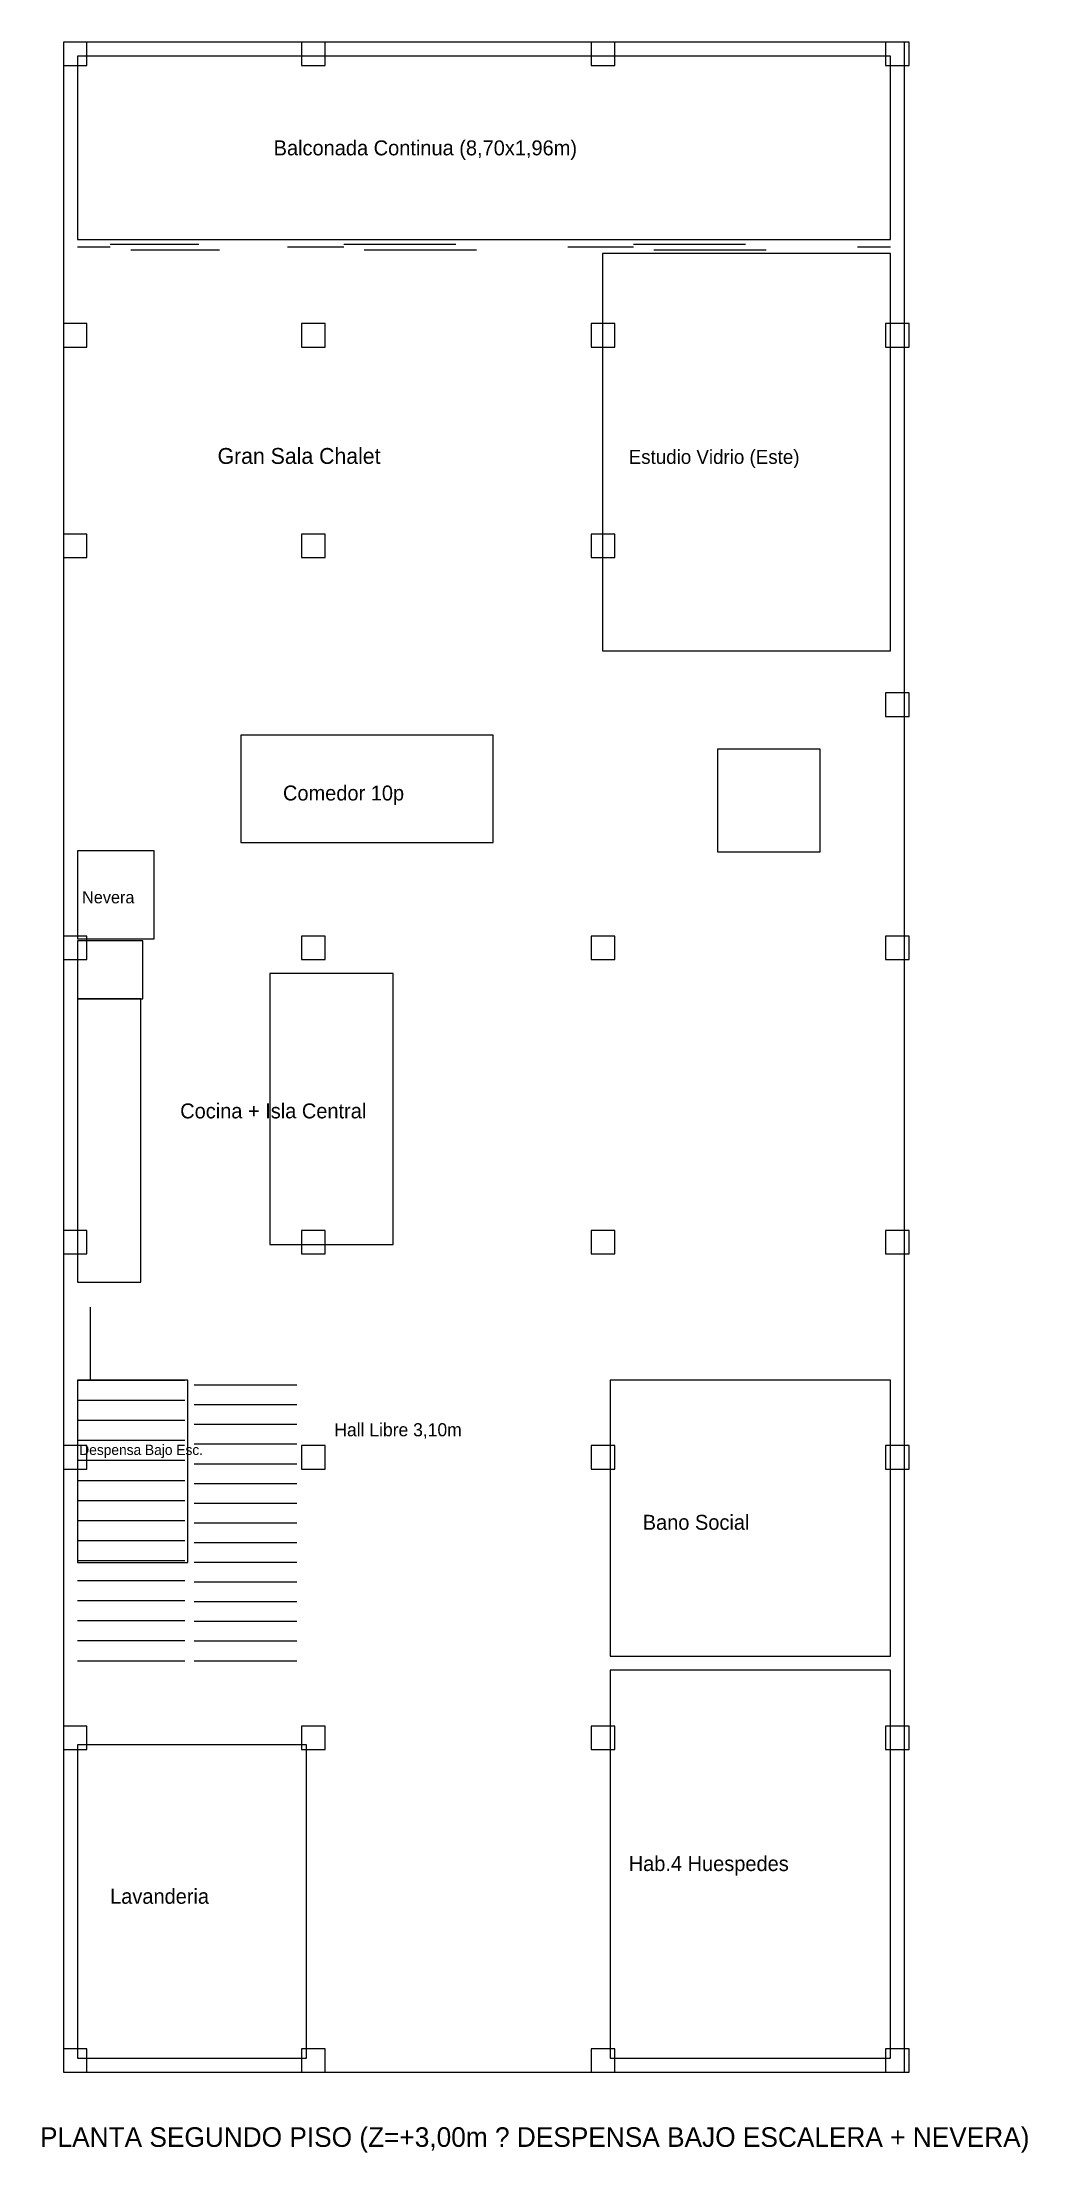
# Model space of a CAD drawing. Header units: metres. Extents: x -1 to 116, y -1 to 42.
# Drawn here: x 44.92 to 55.47, y 1.14 to 23.71 of the extents above; entities that cross this region are included whole.
import ezdxf

# ---------------------------------------------------------------- set-up
doc = ezdxf.new("R2010")
doc.units = ezdxf.units.M
doc.layers.add('PLANTA_SEGUNDO_PISO_2D', color=6, linetype='CONTINUOUS')

msp = doc.modelspace()

# ---------------------------------------------------------------- texts
at = {"layer": 'PLANTA_SEGUNDO_PISO_2D', "color": 2}
for s, height, p in [('Balconada Continua (8,70x1,96m)', 0.16, (47.4, 22.5)), ('Gran Sala Chalet', 0.17, (46.8, 19.2)), ('Comedor 10p', 0.16, (47.5, 15.6)), ('Cocina + Isla Central', 0.16, (46.4, 12.2)), ('Bano Social', 0.16, (51.35, 7.8)), ('Hab.4 Huespedes', 0.16, (51.2, 4.15)), ('Lavanderia', 0.16, (45.65, 3.8))]:
    msp.add_text(s, height=height, dxfattribs=at).set_placement(p)
at = {"layer": 'PLANTA_SEGUNDO_PISO_2D', "color": 4}
msp.add_text('Estudio Vidrio (Este)', height=0.15, dxfattribs=at).set_placement((51.2, 19.2))
at = {"layer": 'PLANTA_SEGUNDO_PISO_2D', "color": 5}
msp.add_text('Nevera', height=0.13, dxfattribs=at).set_placement((45.35, 14.5))
at = {"layer": 'PLANTA_SEGUNDO_PISO_2D', "color": 3}
msp.add_text('Hall Libre 3,10m', height=0.14, dxfattribs=at).set_placement((48.05, 8.8))
at = {"layer": 'PLANTA_SEGUNDO_PISO_2D', "color": 1}
msp.add_text('Despensa Bajo Esc.', height=0.11, dxfattribs=at).set_placement((45.32, 8.6))
at = {"layer": 'PLANTA_SEGUNDO_PISO_2D', "color": 6}
msp.add_text('PLANTA SEGUNDO PISO (Z=+3,00m ? DESPENSA BAJO ESCALERA + NEVERA)', height=0.21, dxfattribs=at).set_placement((44.9, 1.2))

# ---------------------------------------------------------------- linework, layer by layer
at = {"layer": 'PLANTA_SEGUNDO_PISO_2D', "color": 6}
for p, q in [((54.15, 23.71), (45.15, 23.71)), ((45.15, 23.71), (45.15, 2)), ((54.15, 2), (54.15, 23.71)), ((45.3, 21.52), (45.65, 21.52)), ((47.55, 21.52), (48.15, 21.52)), ((50.55, 21.52), (51.25, 21.52)), ((53.65, 21.52), (54, 21.52)), ((46.48, 9.4), (45.3, 9.4)), ((45.3, 9.4), (45.3, 7.45)), ((46.48, 7.45), (46.48, 9.4)), ((54, 9.4), (51, 9.4)), ((51, 9.4), (51, 6.45)), ((54, 6.45), (54, 9.4)), ((45.3, 7.45), (46.48, 7.45)), ((51, 6.45), (54, 6.45)), ((54, 6.3), (51, 6.3)), ((51, 6.3), (51, 2.15)), ((54, 2.15), (54, 6.3)), ((47.75, 5.5), (45.3, 5.5)), ((45.3, 5.5), (45.3, 2.15)), ((47.75, 2.15), (47.75, 5.5)), ((45.3, 2.15), (47.75, 2.15)), ((51, 2.15), (54, 2.15)), ((45.15, 2), (54.15, 2))]:
    msp.add_line(p, q, dxfattribs=at)
at = {"layer": 'PLANTA_SEGUNDO_PISO_2D', "color": 1}
for p, q in [((45.4, 23.71), (45.15, 23.71)), ((45.15, 23.71), (45.15, 23.46)), ((45.4, 23.46), (45.4, 23.71)), ((47.95, 23.71), (47.7, 23.71)), ((47.7, 23.71), (47.7, 23.46)), ((47.95, 23.46), (47.95, 23.71)), ((51.05, 23.71), (50.8, 23.71)), ((50.8, 23.71), (50.8, 23.46)), ((51.05, 23.46), (51.05, 23.71)), ((54.2, 23.71), (53.95, 23.71)), ((53.95, 23.71), (53.95, 23.46)), ((54.2, 23.46), (54.2, 23.71)), ((45.15, 23.46), (45.4, 23.46)), ((47.7, 23.46), (47.95, 23.46)), ((50.8, 23.46), (51.05, 23.46)), ((53.95, 23.46), (54.2, 23.46)), ((45.4, 20.7), (45.15, 20.7)), ((45.15, 20.7), (45.15, 20.45)), ((45.4, 20.45), (45.4, 20.7)), ((47.95, 20.7), (47.7, 20.7)), ((47.7, 20.7), (47.7, 20.45)), ((47.95, 20.45), (47.95, 20.7)), ((51.05, 20.7), (50.8, 20.7)), ((50.8, 20.7), (50.8, 20.45)), ((51.05, 20.45), (51.05, 20.7)), ((54.2, 20.7), (53.95, 20.7)), ((53.95, 20.7), (53.95, 20.45)), ((54.2, 20.45), (54.2, 20.7)), ((45.15, 20.45), (45.4, 20.45)), ((47.7, 20.45), (47.95, 20.45)), ((50.8, 20.45), (51.05, 20.45)), ((53.95, 20.45), (54.2, 20.45)), ((45.4, 18.45), (45.15, 18.45)), ((45.15, 18.45), (45.15, 18.2)), ((45.4, 18.2), (45.4, 18.45)), ((47.95, 18.45), (47.7, 18.45)), ((47.7, 18.45), (47.7, 18.2)), ((47.95, 18.2), (47.95, 18.45)), ((51.05, 18.45), (50.8, 18.45)), ((50.8, 18.45), (50.8, 18.2)), ((51.05, 18.2), (51.05, 18.45)), ((45.15, 18.2), (45.4, 18.2)), ((47.7, 18.2), (47.95, 18.2)), ((50.8, 18.2), (51.05, 18.2)), ((54.2, 16.75), (53.95, 16.75)), ((53.95, 16.75), (53.95, 16.5)), ((54.2, 16.5), (54.2, 16.75)), ((53.95, 16.5), (54.2, 16.5)), ((45.4, 14.15), (45.15, 14.15)), ((45.15, 14.15), (45.15, 13.9)), ((45.4, 13.9), (45.4, 14.15)), ((47.95, 14.15), (47.7, 14.15)), ((47.7, 14.15), (47.7, 13.9)), ((47.95, 13.9), (47.95, 14.15)), ((51.05, 14.15), (50.8, 14.15)), ((50.8, 14.15), (50.8, 13.9)), ((51.05, 13.9), (51.05, 14.15)), ((54.2, 14.15), (53.95, 14.15)), ((53.95, 14.15), (53.95, 13.9)), ((54.2, 13.9), (54.2, 14.15)), ((45.15, 13.9), (45.4, 13.9)), ((47.7, 13.9), (47.95, 13.9)), ((50.8, 13.9), (51.05, 13.9)), ((53.95, 13.9), (54.2, 13.9)), ((45.4, 11), (45.15, 11)), ((45.15, 11), (45.15, 10.75)), ((45.4, 10.75), (45.4, 11)), ((47.95, 11), (47.7, 11)), ((47.7, 11), (47.7, 10.75)), ((47.95, 10.75), (47.95, 11)), ((51.05, 11), (50.8, 11)), ((50.8, 11), (50.8, 10.75)), ((51.05, 10.75), (51.05, 11)), ((54.2, 11), (53.95, 11)), ((53.95, 11), (53.95, 10.75)), ((54.2, 10.75), (54.2, 11)), ((45.15, 10.75), (45.4, 10.75)), ((47.7, 10.75), (47.95, 10.75)), ((50.8, 10.75), (51.05, 10.75)), ((53.95, 10.75), (54.2, 10.75)), ((45.44, 9.4), (45.44, 10.18)), ((45.4, 8.7), (45.15, 8.7)), ((45.15, 8.7), (45.15, 8.45)), ((45.4, 8.45), (45.4, 8.7)), ((47.95, 8.7), (47.7, 8.7)), ((47.7, 8.7), (47.7, 8.45)), ((47.95, 8.45), (47.95, 8.7)), ((51.05, 8.7), (50.8, 8.7)), ((50.8, 8.7), (50.8, 8.45)), ((51.05, 8.45), (51.05, 8.7)), ((54.2, 8.7), (53.95, 8.7)), ((53.95, 8.7), (53.95, 8.45)), ((54.2, 8.45), (54.2, 8.7)), ((45.15, 8.45), (45.4, 8.45)), ((47.7, 8.45), (47.95, 8.45)), ((50.8, 8.45), (51.05, 8.45)), ((53.95, 8.45), (54.2, 8.45)), ((45.4, 5.7), (45.15, 5.7)), ((45.15, 5.7), (45.15, 5.45)), ((45.4, 5.45), (45.4, 5.7)), ((47.95, 5.7), (47.7, 5.7)), ((47.7, 5.7), (47.7, 5.45)), ((47.95, 5.45), (47.95, 5.7)), ((51.05, 5.7), (50.8, 5.7)), ((50.8, 5.7), (50.8, 5.45)), ((51.05, 5.45), (51.05, 5.7)), ((54.2, 5.7), (53.95, 5.7)), ((53.95, 5.7), (53.95, 5.45)), ((54.2, 5.45), (54.2, 5.7)), ((45.15, 5.45), (45.4, 5.45)), ((47.7, 5.45), (47.95, 5.45)), ((50.8, 5.45), (51.05, 5.45)), ((53.95, 5.45), (54.2, 5.45)), ((45.4, 2.25), (45.15, 2.25)), ((45.15, 2.25), (45.15, 2)), ((45.4, 2), (45.4, 2.25)), ((47.95, 2.25), (47.7, 2.25)), ((47.7, 2.25), (47.7, 2)), ((47.95, 2), (47.95, 2.25)), ((51.05, 2.25), (50.8, 2.25)), ((50.8, 2.25), (50.8, 2)), ((51.05, 2), (51.05, 2.25)), ((54.2, 2.25), (53.95, 2.25)), ((53.95, 2.25), (53.95, 2)), ((54.2, 2), (54.2, 2.25)), ((45.15, 2), (45.4, 2)), ((47.7, 2), (47.95, 2)), ((50.8, 2), (51.05, 2)), ((53.95, 2), (54.2, 2))]:
    msp.add_line(p, q, dxfattribs=at)
at = {"layer": 'PLANTA_SEGUNDO_PISO_2D', "color": 30}
for p, q in [((54, 23.56), (45.3, 23.56)), ((45.3, 23.56), (45.3, 21.6)), ((54, 21.6), (54, 23.56)), ((45.3, 21.6), (54, 21.6)), ((45.3, 9.4), (46.45, 9.4)), ((45.3, 9.1857), (46.45, 9.1857)), ((45.3, 8.9714), (46.45, 8.9714)), ((45.3, 8.7571), (46.45, 8.7571)), ((45.3, 8.5429), (46.45, 8.5429)), ((45.3, 8.3286), (46.45, 8.3286)), ((45.3, 8.1143), (46.45, 8.1143)), ((45.3, 7.9), (46.45, 7.9)), ((45.3, 7.6857), (46.45, 7.6857)), ((45.3, 7.4714), (46.45, 7.4714)), ((45.3, 7.2571), (46.45, 7.2571)), ((45.3, 7.0429), (46.45, 7.0429)), ((45.3, 6.8286), (46.45, 6.8286)), ((45.3, 6.6143), (46.45, 6.6143)), ((45.3, 6.4), (46.45, 6.4))]:
    msp.add_line(p, q, dxfattribs=at)
at = {"layer": 'PLANTA_SEGUNDO_PISO_2D', "color": 4}
for p, q in [((45.65, 21.55), (46.6, 21.55)), ((45.87, 21.49), (46.82, 21.49)), ((48.15, 21.55), (49.35, 21.55)), ((48.37, 21.49), (49.57, 21.49)), ((54, 21.45), (50.92, 21.45)), ((50.92, 21.45), (50.92, 17.2)), ((51.25, 21.55), (52.45, 21.55)), ((51.47, 21.49), (52.67, 21.49)), ((54, 17.2), (54, 21.45)), ((50.92, 17.2), (54, 17.2))]:
    msp.add_line(p, q, dxfattribs=at)
at = {"layer": 'PLANTA_SEGUNDO_PISO_2D', "color": 34}
for p, q in [((49.75, 16.3), (47.05, 16.3)), ((47.05, 16.3), (47.05, 15.15)), ((49.75, 15.15), (49.75, 16.3)), ((53.25, 16.15), (52.15, 16.15)), ((52.15, 16.15), (52.15, 15.05)), ((53.25, 15.05), (53.25, 16.15)), ((47.05, 15.15), (49.75, 15.15)), ((52.15, 15.05), (53.25, 15.05)), ((46, 14.1), (45.3, 14.1)), ((45.3, 14.1), (45.3, 13.48)), ((46, 13.48), (46, 14.1)), ((45.3, 13.48), (46, 13.48))]:
    msp.add_line(p, q, dxfattribs=at)
at = {"layer": 'PLANTA_SEGUNDO_PISO_2D', "color": 5}
for p, q in [((46.12, 15.06), (45.3, 15.06)), ((45.3, 15.06), (45.3, 14.12)), ((46.12, 14.12), (46.12, 15.06)), ((45.3, 14.12), (46.12, 14.12))]:
    msp.add_line(p, q, dxfattribs=at)
at = {"layer": 'PLANTA_SEGUNDO_PISO_2D', "color": 3}
for p, q in [((48.68, 13.75), (47.36, 13.75)), ((47.36, 13.75), (47.36, 10.85)), ((48.68, 10.85), (48.68, 13.75)), ((45.98, 13.48), (45.3, 13.48)), ((45.3, 13.48), (45.3, 10.45)), ((45.98, 10.45), (45.98, 13.48)), ((47.36, 10.85), (48.68, 10.85)), ((45.3, 10.45), (45.98, 10.45))]:
    msp.add_line(p, q, dxfattribs=at)
at = {"layer": 'PLANTA_SEGUNDO_PISO_2D', "color": 7}
for p, q in [((46.55, 9.35), (47.65, 9.35)), ((46.55, 9.1393), (47.65, 9.1393)), ((46.55, 8.9286), (47.65, 8.9286)), ((46.55, 8.7179), (47.65, 8.7179)), ((46.55, 8.5071), (47.65, 8.5071)), ((46.55, 8.2964), (47.65, 8.2964)), ((46.55, 8.0857), (47.65, 8.0857)), ((46.55, 7.875), (47.65, 7.875)), ((46.55, 7.6643), (47.65, 7.6643)), ((46.55, 7.4536), (47.65, 7.4536)), ((46.55, 7.2429), (47.65, 7.2429)), ((46.55, 7.0321), (47.65, 7.0321)), ((46.55, 6.8214), (47.65, 6.8214)), ((46.55, 6.6107), (47.65, 6.6107)), ((46.55, 6.4), (47.65, 6.4))]:
    msp.add_line(p, q, dxfattribs=at)

msp.set_redraw_order([(e.dxf.handle, doc.entitydb.next_handle()) for e in msp.query("TEXT MTEXT ATTDEF DIMENSION ARC_DIMENSION")])  # texts and dimensions are drawn at this point

doc.saveas('drawing.dxf')
